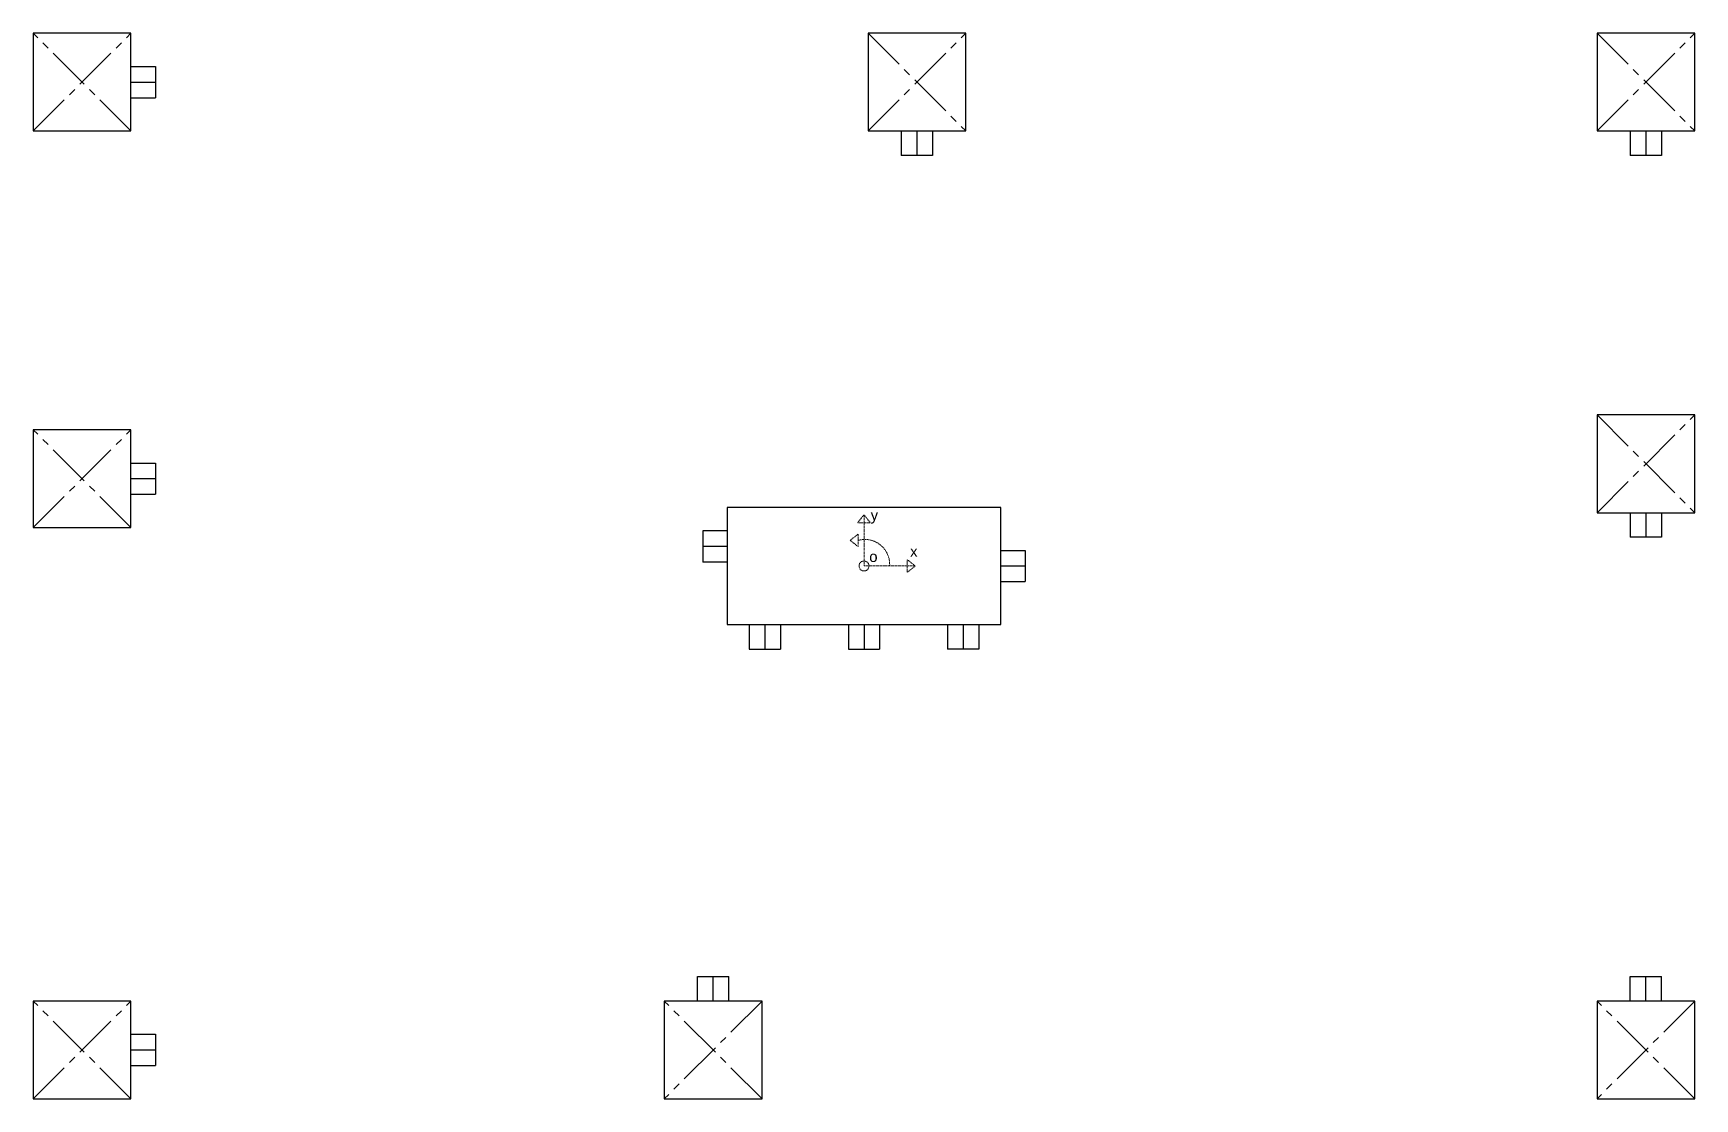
# Model space of a CAD drawing. Header units: inches. Extents: x -1897 to 3431, y -437 to 582.
# Drawn here: x -212.5 to 212.5, y 309.1 to 581.7 of the extents above; entities that cross this region are included whole.
import ezdxf

# ---------------------------------------------------------------- set-up
doc = ezdxf.new("R2010")
doc.units = ezdxf.units.IN
doc.header["$MEASUREMENT"] = 0
doc.linetypes.add('CENTER2', pattern=[1.125, 0.75, -0.125, 0.125, -0.125])
doc.linetypes.add('HIDDEN', pattern=[0.375, 0.25, -0.125])
doc.layers.add('STN-ANCHOR', color=30, linetype='Continuous', lineweight=20)
doc.styles.get("Standard").update_dxf_attribs({"font": 'arial.ttf'})

msp = doc.modelspace()

# ---------------------------------------------------------------- texts
at = {"char_height": 2.73, "attachment_point": 1}
for s, insert in [('y', (1.7, 459.78)), ('o', (1.34, 449.14)), ('x', (11.79, 450.47))]:
    msp.add_mtext_dynamic_manual_height_columns(s, width=3.997, gutter_width=13.67, heights=[0], dxfattribs=dict(at, insert=insert))

# ---------------------------------------------------------------- blocks, each defined once
blk = doc.blocks.new('FASU')
blk.add_lwpolyline([(-31.25, -12.5), (-6.25, -12.5), (-6.25, 12.5), (-31.25, 12.5)], close=True)
at = {"linetype": 'CENTER2', "ltscale": 15}
for points in [[(-31.25, -12.5), (-6.25, 12.5)], [(-6.25, -12.5), (-31.25, 12.5)]]:
    blk.add_lwpolyline(points, dxfattribs=at)
for points in [[(-6.25, 4), (0, 4)], [(-6.25, 0), (0, 0)], [(0, 4), (0, -4)], [(-6.25, -4), (0, -4)]]:
    blk.add_lwpolyline(points)
blk = doc.blocks.new('CONNECTOR')
for points in [[(-4, -6.25), (-4, 0)], [(-4, 0), (4, 0)], [(0, -6.25), (0, 0)], [(4, -6.25), (4, 0)]]:
    blk.add_lwpolyline(points)

# ---------------------------------------------------------------- linework, layer by layer
msp.add_lwpolyline([(-35, 430.38), (35, 430.38), (35, 460.38), (-35, 460.38)], close=True)
at = {"layer": 'STN-ANCHOR', "linetype": 'HIDDEN'}
for points in [[(-1.61, 456.45), (0, 458.5), (1.61, 456.45)], [(-1.5, 450.33), (-3.54, 451.94), (-1.5, 453.54)], [(11.07, 446.98), (13.12, 445.38), (11.07, 443.77)]]:
    msp.add_lwpolyline(points, close=True, dxfattribs=at)
for points in [[(0, 445.38), (0, 458.5)], [(0, 445.38), (13.12, 445.38)]]:
    msp.add_lwpolyline(points, dxfattribs=at)
msp.add_circle((0, 445.38), 1.27, dxfattribs=at)
msp.add_arc((0.21, 445.81), 6.36, 356.0811, 105.6178, dxfattribs=at)

# ---------------------------------------------------------------- block references
for p in [(-181.25, 569.17), (-181.25, 467.72), (-181.25, 321.58)]:
    msp.add_blockref('FASU', p)
for name, p, rotation in [('FASU', (13.53, 550.42), 270), ('FASU', (200, 550.42), 270), ('FASU', (200, 452.77), 270), ('CONNECTOR', (41.25, 445.38), 270), ('CONNECTOR', (25.4, 424.13), 180), ('FASU', (-38.59, 340.33), 90), ('FASU', (200, 340.33), 90)]:
    msp.add_blockref(name, p, dxfattribs=dict(rotation=rotation))
at = {"xscale": -1}
for p, rotation in [((-41.25, 450.38), 90), ((-25.4, 424.13), 180), ((0, 424.13), 180)]:
    msp.add_blockref('CONNECTOR', p, dxfattribs=dict(at, rotation=rotation))

msp.set_redraw_order([(e.dxf.handle, doc.entitydb.next_handle()) for e in msp.query("TEXT MTEXT ATTDEF DIMENSION ARC_DIMENSION")])  # texts and dimensions are drawn at this point

doc.saveas('drawing.dxf')
